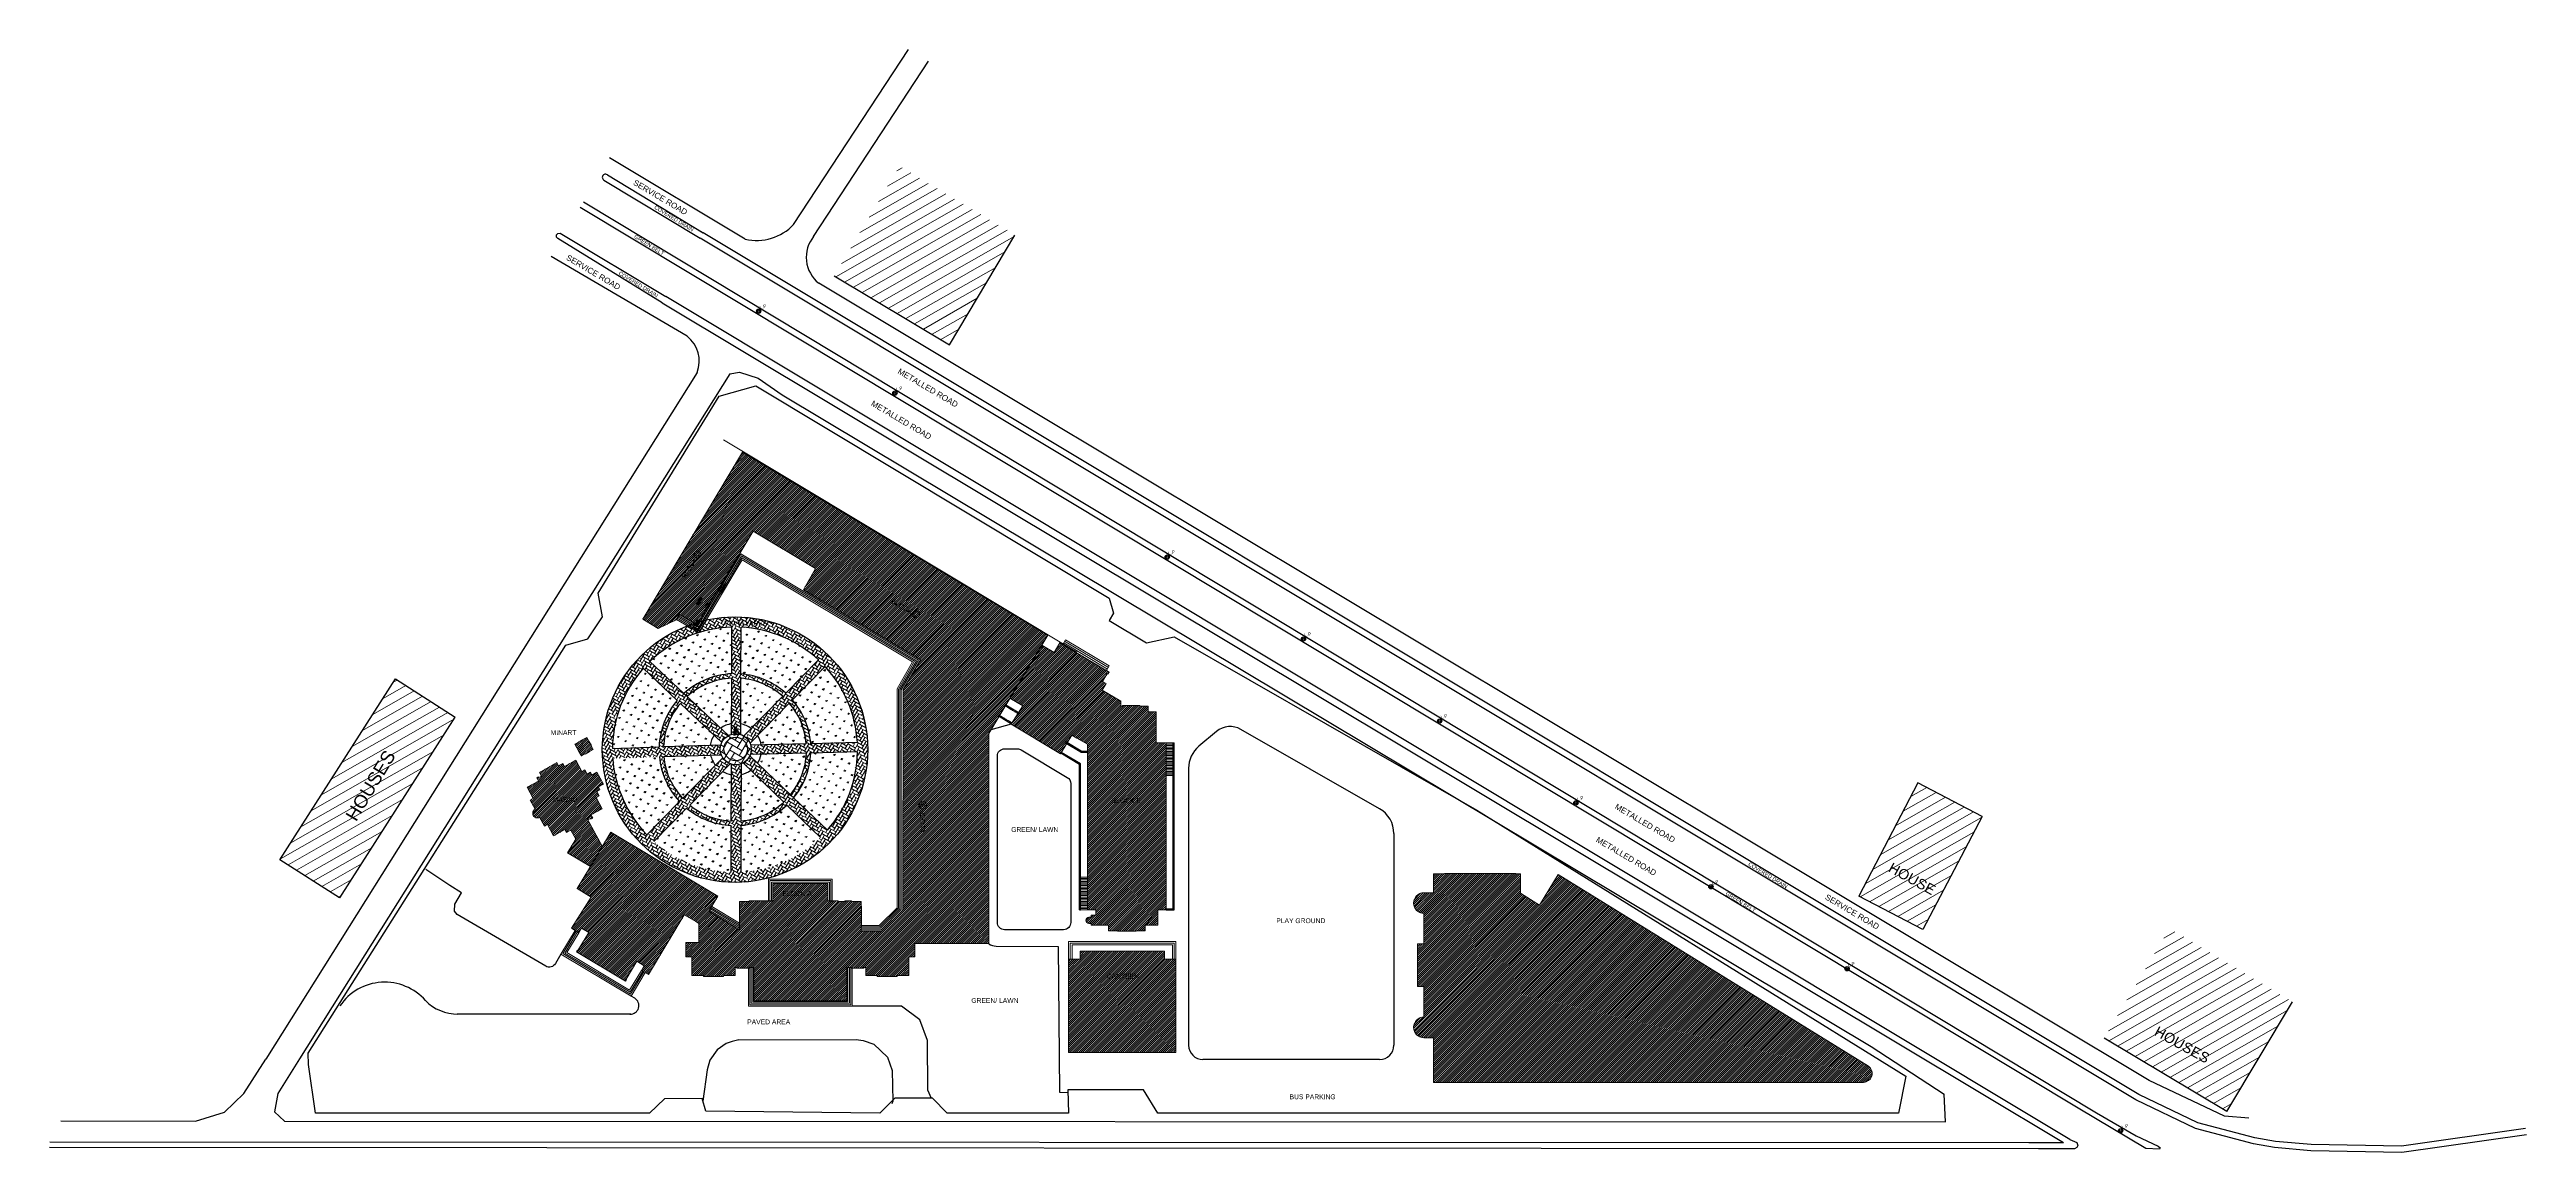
# Model space of a CAD drawing. Header units: inches. Extents: x -110725 to 51121, y 8404 to 44825.
# Drawn here: x -110725 to -89918, y 19975 to 29238 of the extents above; entities that cross this region are included whole.
import ezdxf
from ezdxf.enums import TextEntityAlignment as Align

# ---------------------------------------------------------------- set-up
doc = ezdxf.new("R2010")
doc.units = ezdxf.units.IN
doc.header["$LTSCALE"] = 0.1
doc.header["$MEASUREMENT"] = 0
for name, pattern in [('DASHED', [0.75, 0.5, -0.25]), ('DASHED2', [0.375, 0.25, -0.125]), ('HIDDEN', [0.375, 0.25, -0.125])]:
    doc.linetypes.add(name, pattern=pattern)
doc.layers.get('0').update_dxf_attribs({"color": 1, "lineweight": 0})
for name, color, linetype in [('building', 6, 'Continuous'), ('GF', 1, 'Continuous'), ('GFW', 5, 'Continuous'), ('GREEN BELT', 80, 'Continuous'), ('POLE', 7, 'Continuous'), ('road', 8, 'Continuous'), ('SEAL', 7, 'Continuous'), ('TUFF TIL', 6, 'Continuous')]:
    doc.layers.add(name, color=color, linetype=linetype)
for name, color, linetype, lineweight in [('dim', 252, 'Continuous', 0), ('HATCH', 5, 'Continuous', 5), ('stair', 5, 'Continuous', 0), ('terj block plan', 30, 'Continuous', 0), ('TEXT', 3, 'Continuous', 0), ('WINDOW', 5, 'Continuous', 18)]:
    doc.layers.add(name, color=color, linetype=linetype, lineweight=lineweight)
doc.styles.add('as', font='arial.ttf')
doc.styles.add('MONOTXT', font='@Arial Unicode MS')
doc.styles.add('ROMAND', font='romand.shx')
doc.styles.add('ROMANS', font='arial.ttf', dxfattribs={"width": 0.8, "height": 15})
doc.styles.get("Standard").update_dxf_attribs({"font": 'arial.ttf'})
pattern_1 = [(45, (-42678.862, 12000), (-8.8388348, 8.8388348), [])]
pattern_2 = [(104.691365, (-379106.47, -301062.324), (-61.710514, 36.07319), [13.402595, -87.686105]), (59.691365, (-379106.47, -301062.324), (-61.710514, 36.07319), [13.402595, -58.07791]), (149.691365, (-379106.47, -301062.324), (-36.07319, -61.710514), [13.402595, -58.07791])]
pattern_3 = [(29.691365, (-379106.47, -301062.32), (-36.88154, 64.682871), [])]

# ---------------------------------------------------------------- blocks, each defined once
blk = doc.blocks.new('YT')
at = {"layer": 'GF'}
for points in [[(-42608, 13072), (-42620, 13079), (-42601, 13110), (-42590, 13103)], [(-42694, 12929), (-42705, 12936), (-42687, 12967), (-42675, 12960)]]:
    blk.add_lwpolyline(points, close=True, dxfattribs=at)
at = {"layer": 'GFW', "linetype": 'DASHED2'}
for p, q in [((-42523, 13215), (-42589, 13104)), ((-42705, 12936), (-42828, 13010)), ((-42692, 12941), (-42685, 12953)), ((-42688, 12939), (-42692, 12941)), ((-42681, 12951), (-42685, 12953)), ((-42609, 13071), (-42675, 12960)), ((-42606, 13084), (-42599, 13096)), ((-42602, 13082), (-42606, 13084)), ((-42595, 13093), (-42599, 13096))]:
    blk.add_line(p, q, dxfattribs=at)
for points in [[(-42608, 13070), (-42622, 13079), (-42602, 13112), (-42588, 13104)], [(-42693, 12927), (-42707, 12936), (-42687, 12969), (-42673, 12961)]]:
    blk.add_lwpolyline(points, close=True, dxfattribs=at)
at = {"layer": 'stair'}
for points in [[(-42435, 13267), (-42677, 12864), (-42863, 12975)], [(-42446, 13273), (-42681, 12880), (-42857, 12985)], [(-42456, 13279), (-42685, 12896), (-42851, 12996)], [(-42466, 13286), (-42690, 12913), (-42845, 13006)]]:
    blk.add_lwpolyline(points, dxfattribs=at)
at = {"layer": 'TEXT', "style": 'ROMAND'}
for s, p in [('PROPOSED', (-42690, 13101)), ('VERANDAH', (-42679, 13094))]:
    blk.add_text(s, height=9.6, rotation=59.08, dxfattribs=at).set_placement(p)
blk = doc.blocks.new('cp')
at = {"color": 1, "linetype": 'Continuous', "lineweight": 25}
for p, q in [((439137.3, 3492505.5, -684.4), (439134.8, 3492498.5, -684.4)), ((439137.4, 3492502.6, -684.4), (439136.4, 3492499.9, -684.4)), ((439140.2, 3492498.5, -684.4), (439137.3, 3492505.5, -684.4)), ((439137.4, 3492502.6, -684.4), (439137.3, 3492505.5, -684.4)), ((439138.5, 3492499.9, -684.4), (439137.4, 3492502.6, -684.4)), ((439136.4, 3492499.9, -684.4), (439134.8, 3492498.5, -684.4)), ((439134.8, 3492498.5, -684.4), (439140.2, 3492498.5, -684.4)), ((439136.4, 3492499.9, -684.4), (439138.5, 3492499.9, -684.4)), ((439138.5, 3492499.9, -684.4), (439140.2, 3492498.5, -684.4))]:
    blk.add_line(p, q, dxfattribs=at)
blk = doc.blocks.new('LP')
at = {"layer": 'POLE', "linetype": 'Continuous'}
for radius in [2.24, 1.12]:
    blk.add_circle((39544.6, 18392.9), radius, dxfattribs=at)
at = {"layer": 'SEAL', "color": 7, "linetype": 'Continuous', "lineweight": 25, "style": 'MONOTXT'}
blk.add_text('L.P', height=3.36, dxfattribs=at).set_placement((39550.1, 18394.6), align=Align.CENTER)

msp = doc.modelspace()

# ---------------------------------------------------------------- hatches: boundary and pattern name
at = {"layer": 'HATCH', "linetype": 'Continuous'}
h = msp.add_hatch(dxfattribs=at)
h.set_pattern_fill('ANSI31', color=8, scale=595.670875, angle=344.691365036, style=0)
h.set_pattern_definition(pattern_3)
h.paths.add_polyline_path([(-102614.92695, 27680.29052), (-103585.31317, 28258.5609), (-104134.19222, 27337.49582), (-103163.80599, 26759.22544)])
h.paths.add_polyline_path([(-103698.45684, 27432.56277), (-103217.30889, 27166.75966), (-103153.01604, 27283.14044), (-103634.16399, 27548.94355)], flags=24)
h = msp.add_hatch(dxfattribs=at)
h.set_pattern_fill('AR-HBONE', color=8, scale=5.956709, angle=14.691365036, style=0)
h.set_pattern_definition([(59.691365, (-379106.47, -301062.324), (-8.5457747, 32.594568), [71.480505, -23.826835]), (149.691365, (-379094.446, -301041.753), (-8.5457747, 32.594568), [71.480505, -23.826835])])
h.paths.add_polyline_path([(-103852.24337, 23357.89444, 1), (-106081.52362, 23357.89444, 1)])
h.paths.add_polyline_path([(-104915.17928, 22722.19851, 0.169474286), (-104530.89184, 22892.3905), (-104248.72081, 22620.31151, -0.1827405806), (-104916.3845, 22329.67458)], flags=16)
h.paths.add_polyline_path([(-105000.37663, 22328.98024, -0.1745657889), (-105648.65832, 22586.55191), (-105373.2514, 22866.31762, 0.1614152311), (-104999.1732, 22720.91719)], flags=16)
h.paths.add_polyline_path([(-104999.06041, 22757.65446, -0.1593080549), (-105347.40664, 22892.57141), (-105006.44907, 23238.92522, -0.1610193989), (-105070.30281, 23290.34898), (-105406.92529, 22948.39888, -0.1643168515), (-105565.10046, 23299.07394), (-105082.82339, 23315.19494, -0.0902586749), (-105091.1975, 23361.20651, -0.0738131899), (-105085.56688, 23399.13973), (-105567.45948, 23383.03158, -0.1669955792), (-105425.19349, 23746.83574), (-105077.61495, 23419.19849, -0.1556083797), (-105022.43142, 23476.23645), (-105681.48196, 24098.93104, -0.1874663829), (-104993.62135, 24387.00634), (-104994.36301, 23995.09732, 0.1756562888), (-105396.29446, 23829.47567), (-105369.54307, 23804.19999, -0.1737642741), (-104994.43252, 23958.36462), (-104995.32436, 23487.09915, -0.1519461039), (-104917.78441, 23484.57902), (-104916.89055, 23956.91371, -0.163125457), (-104565.99565, 23805.79211), (-104892.6086, 23472.70031, -0.1552258564), (-104840.68893, 23412.92217), (-104510.75914, 23749.39662, -0.1580812326), (-104367.80989, 23407.23204), (-104834.83687, 23396.37396, -0.0682701153), (-104830.01261, 23361.20651, -0.0860324952), (-104837.63214, 23317.25145), (-104366.51536, 23328.20462, -0.1598945521), (-104500.85527, 22978.23527), (-104842.86378, 23304.71423, -0.1574837658), (-104898.15216, 23246.51552), (-104557.34239, 22917.89504, -0.1673489653), (-104915.06619, 22759.03022), (-104913.59134, 23239.37016, -0.1653384126), (-104997.59179, 23235.96128)], flags=16)
h.paths.add_polyline_path([(-105707.60063, 22642.96483, -0.1759242428), (-105993.74059, 23284.74585), (-105601.84553, 23297.84566, 0.1659198941), (-105432.69016, 22922.22623)], flags=16)
h.paths.add_polyline_path([(-104474.23623, 22952.82492, 0.1621296416), (-104329.74051, 23329.05961), (-103937.61317, 23338.17633, -0.1760823373), (-104190.44932, 22681.92389)], flags=16)
h.paths.add_polyline_path([(-105060.10304, 23363.26331, -1), (-104862.69168, 23363.26331, -1)], flags=0)
h.paths.add_polyline_path([(-105604.23037, 23381.80245), (-105996.286, 23368.69727, -0.1806597763), (-105737.1452, 24040.89013), (-105451.9285, 23772.0369, 0.1688824008)], flags=16)
h.paths.add_polyline_path([(-104331.06637, 23408.08631, 0.1602209712), (-104484.97949, 23775.68764), (-104210.20691, 24055.91074, -0.1735764235), (-103939.13389, 23417.19849)], flags=16)
h.paths.add_polyline_path([(-104540.28052, 23832.01735, 0.1650023426), (-104916.82089, 23993.72175), (-104916.07835, 24386.09921, -0.1767158874), (-104265.90901, 24111.83142)], flags=16)
h.paths.add_polyline_path([(-104862.69168, 23363.26331, 1), (-105060.10304, 23363.26331, 1)], flags=0)
h = msp.add_hatch(dxfattribs=at)
h.set_pattern_fill('GRASS', color=3, scale=71.480505, angle=14.691365036, style=0)
h.set_pattern_definition(pattern_2)
h.paths.add_polyline_path([(-104993.62135, 24387.00634, 0.1874663829), (-105681.48196, 24098.93104), (-105396.29446, 23829.47567, -0.1756562888), (-104994.36301, 23995.09732)])
h = msp.add_hatch(dxfattribs=at)
h.set_pattern_fill('GRASS', color=3, scale=71.480505, angle=14.691365036, style=0)
h.set_pattern_definition(pattern_2)
h.paths.add_polyline_path([(-104540.28052, 23832.01735), (-104265.90901, 24111.83142, 0.1767158874), (-104916.07835, 24386.09921), (-104916.82089, 23993.72175, -0.1650023426)])
h = msp.add_hatch(dxfattribs=at)
h.set_pattern_fill('ANSI31', color=8, scale=595.670875, angle=344.691365036, style=0)
h.set_pattern_definition(pattern_3)
h.paths.add_polyline_path([(-107316.99879, 23631.02822), (-107818.86696, 23951.88976), (-108789.52547, 22433.65667), (-108287.6573, 22112.79513)])
h.paths.add_polyline_path([(-108140.21831, 22709.61814), (-107788.4775, 23295.97953), (-107931.10594, 23381.5381), (-108282.84675, 22795.17672)], flags=24)
h = msp.add_hatch(dxfattribs=at)
h.set_pattern_fill('GRASS', color=3, scale=71.480505, angle=14.691365036, style=0)
h.set_pattern_definition(pattern_2)
h.paths.add_polyline_path([(-105996.286, 23368.69727), (-105604.23037, 23381.80245, -0.1688824008), (-105451.9285, 23772.0369), (-105737.1452, 24040.89013, 0.1806597763)])
h = msp.add_hatch(dxfattribs=at)
h.set_pattern_fill('GRASS', color=3, scale=71.480505, angle=14.691365036, style=0)
h.set_pattern_definition(pattern_2)
h.paths.add_polyline_path([(-104994.43252, 23958.36462, 0.1737642741), (-105369.54307, 23804.19999), (-105087.42237, 23537.64223, -0.116401711), (-104995.15664, 23575.72546)])
h = msp.add_hatch(dxfattribs=at)
h.set_pattern_fill('GRASS', color=3, scale=71.480505, angle=14.691365036, style=0)
h.set_pattern_definition(pattern_2)
h.paths.add_polyline_path([(-104916.89055, 23956.91371), (-104917.61482, 23574.19485, -0.1104911145), (-104830.95821, 23535.57362), (-104565.99565, 23805.79211, 0.163125457)])
h = msp.add_hatch(dxfattribs=at)
h.set_pattern_fill('GRASS', color=3, scale=71.480505, angle=14.691365036, style=0)
h.set_pattern_definition(pattern_2)
h.paths.add_polyline_path([(-103939.13389, 23417.19849, 0.1735764235), (-104210.20691, 24055.91074), (-104484.97949, 23775.68764, -0.1602209712), (-104331.06637, 23408.08631)])
h = msp.add_hatch(dxfattribs=at)
h.set_pattern_fill('GRASS', color=3, scale=71.480505, angle=14.691365036, style=0)
h.set_pattern_definition(pattern_2)
h.paths.add_polyline_path([(-105425.19349, 23746.83574, 0.1669955792), (-105567.45948, 23383.03158), (-105175.06081, 23396.14823, -0.1049543369), (-105142.37869, 23480.2466)])
h = msp.add_hatch(dxfattribs=at)
h.set_pattern_fill('GRASS', color=3, scale=71.480505, angle=14.691365036, style=0)
h.set_pattern_definition(pattern_2)
h.paths.add_polyline_path([(-104510.75914, 23749.39662), (-104777.18194, 23477.68892, -0.098729939), (-104746.53303, 23398.42696), (-104367.80989, 23407.23204, 0.1580812326)])
h = msp.add_hatch(dxfattribs=at)
h.set_pattern_fill('GRASS', color=3, scale=71.480505, angle=14.691365036, style=0)
h.set_pattern_definition(pattern_2)
h.paths.add_polyline_path([(-105565.10046, 23299.07394, 0.1643168515), (-105406.92529, 22948.39888), (-105132.00878, 23227.66641, -0.1090254158), (-105172.2911, 23312.20431)])
h = msp.add_hatch(dxfattribs=at)
h.set_pattern_fill('AR-HBONE', color=8, scale=11.913418, angle=14.691365036, style=0)
h.set_pattern_definition([(59.691365, (-379106.47, -301062.324), (-17.0915494, 65.189136), [142.96101, -47.65367]), (149.691365, (-379082.42, -301021.183), (-17.0915494, 65.189136), [142.96101, -47.65367])])
h.paths.add_polyline_path([(-104830.01261, 23361.20651, 1), (-105091.1975, 23361.20651, 1)])
h = msp.add_hatch(dxfattribs=at)
h.set_pattern_fill('GRASS', color=3, scale=71.480505, angle=14.691365036, style=0)
h.set_pattern_definition(pattern_2)
h.paths.add_polyline_path([(-104366.51536, 23328.20462), (-104747.39112, 23319.3495, -0.0955719675), (-104778.25987, 23243.04379), (-104500.85527, 22978.23527, 0.1598945521)])
h = msp.add_hatch(dxfattribs=at)
h.set_pattern_fill('GRASS', color=3, scale=71.480505, angle=14.691365036, style=0)
h.set_pattern_definition(pattern_2)
h.paths.add_polyline_path([(-103937.61317, 23338.17633), (-104329.74051, 23329.05961, -0.1621296416), (-104474.23623, 22952.82492), (-104190.44932, 22681.92389, 0.1760823373)])
h = msp.add_hatch(dxfattribs=at)
h.set_pattern_fill('GRASS', color=3, scale=71.480505, angle=14.691365036, style=0)
h.set_pattern_definition(pattern_2)
h.paths.add_polyline_path([(-105993.74059, 23284.74585, 0.1759242428), (-105707.60063, 22642.96483), (-105432.69016, 22922.22623, -0.1659198941), (-105601.84553, 23297.84566)])
h = msp.add_hatch(dxfattribs=at)
h.set_pattern_fill('GRASS', color=3, scale=71.480505, angle=14.691365036, style=0)
h.set_pattern_definition(pattern_2)
h.paths.add_polyline_path([(-104997.86451, 23147.14126, -0.0898072428), (-105070.56127, 23173.79833), (-105347.40664, 22892.57141, 0.1593080549), (-104999.06041, 22757.65446)])
h = msp.add_hatch(dxfattribs=at)
h.set_pattern_fill('GRASS', color=3, scale=71.480505, angle=14.691365036, style=0)
h.set_pattern_definition(pattern_2)
h.paths.add_polyline_path([(-104833.97657, 23184.63522, -0.1016877303), (-104913.86879, 23149.00868), (-104915.06619, 22759.03022, 0.1673489653), (-104557.34239, 22917.89504)])
h = msp.add_hatch(dxfattribs=at)
h.set_pattern_fill('GRASS', color=3, scale=71.480505, angle=14.691365036, style=0)
h.set_pattern_definition(pattern_2)
h.paths.add_polyline_path([(-104248.72081, 22620.31151), (-104530.89184, 22892.3905, -0.169474286), (-104915.17928, 22722.19851), (-104916.3845, 22329.67458, 0.1827405806)])
h = msp.add_hatch(dxfattribs=at)
h.set_pattern_fill('ANSI31', color=8, scale=595.670875, angle=344.691365036, style=0)
h.set_pattern_definition(pattern_3)
h.paths.add_polyline_path([(-94491.26017, 22797.16439), (-95029.57954, 23078.32505), (-95527.03214, 22128.49798), (-94988.71277, 21847.33732)])
h.paths.add_polyline_path([(-95316.47907, 22328.89751), (-94908.53239, 22103.53336), (-94845.11425, 22218.33075), (-95253.06094, 22443.69491)], flags=24)
h = msp.add_hatch(dxfattribs=at)
h.set_pattern_fill('GRASS', color=3, scale=71.480505, angle=14.691365036, style=0)
h.set_pattern_definition(pattern_2)
h.paths.add_polyline_path([(-104999.1732, 22720.91719, -0.1614152311), (-105373.2514, 22866.31762), (-105648.65832, 22586.55191, 0.1745657889), (-105000.37663, 22328.98024)])
h = msp.add_hatch(dxfattribs=at)
h.set_pattern_fill('ANSI31', color=8, scale=595.670875, angle=344.691365036, style=0)
h.set_pattern_definition(pattern_3)
h.paths.add_polyline_path([(-92915.86111, 21855.68589), (-93465.88744, 20935.30547), (-92434.23739, 20318.78357), (-91884.21106, 21239.16399)])
h.paths.add_polyline_path([(-93083.05523, 20954.05953), (-92601.90728, 20688.25642), (-92537.61443, 20804.63719), (-93018.76238, 21070.44031)], flags=24)
at = {"layer": 'terj block plan', "linetype": 'Continuous'}
h = msp.add_hatch(dxfattribs=at)
h.set_pattern_fill('ANSI31', color=250, scale=100)
h.set_pattern_definition(pattern_1)
h.paths.add_polyline_path([(-106181.93359, 22375.85422), (-106293.03652, 22190.30912), (-106174.18858, 22119.13066), (-106341.50553, 21857.27501), (-106279.72572, 21820.27486), (-106256.60449, 21858.87796), (-106196.07669, 21822.63024), (-106286.35934, 21671.88371), (-106290.21992, 21674.19583), (-106299.4684, 21658.75349), (-105887.78451, 21412.19449), (-105878.53603, 21427.63683), (-105882.09846, 21429.77038), (-105881.62591, 21431.23581), (-105792.11392, 21580.69556), (-105729.00183, 21542.8975), (-105752.12302, 21504.29165), (-105692.92739, 21468.83918), (-105393.04065, 21969.59631), (-105297.29521, 21913.74776), (-105271.58019, 21898.29662), (-105271.58019, 21737.45053), (-105380.89269, 21737.45053), (-105380.89269, 21617.45053), (-105329.89269, 21617.45053), (-105329.89269, 21460.89746), (-105232.39269, 21460.89746), (-105232.39269, 21451.89746), (-105064.39269, 21451.89746), (-105064.39269, 21460.89746), (-104966.89269, 21460.89746), (-104966.89269, 21527.45053), (-104950.39269, 21527.45053), (-104950.39269, 21522.95053), (-104845.39269, 21522.95053), (-104845.39269, 21527.45053), (-104808.89269, 21527.45053), (-104808.89269, 21248.45053), (-104026.89269, 21248.45053), (-104026.89269, 21527.45053), (-103990.39269, 21527.45053), (-103990.39269, 21522.95053), (-103885.39269, 21522.95053), (-103885.39269, 21527.45053), (-103868.89269, 21527.45053), (-103868.89269, 21460.89746), (-103771.39269, 21460.89746), (-103771.39269, 21451.89746), (-103603.39269, 21451.89746), (-103603.39269, 21460.89746), (-103505.89269, 21460.89746), (-103505.89269, 21617.45053), (-103454.89269, 21617.45053), (-103454.89269, 21728.45053), (-102834.7655, 21728.45053), (-102834.7655, 23494.36418), (-102340.29938, 24319.92255), (-104903.74755, 25857.0419), (-105742.37073, 24454.00058), (-105612.01058, 24375.9217), (-105460.90949, 24447.24725), (-105433.51552, 24492.83848), (-105288.5427, 24406.00529), (-104815.05001, 25193.62044), (-104289.64164, 24878.92841), (-104392.14676, 24700.8616), (-103409.87137, 24112.52871), (-103553.68824, 23863.43058), (-103557.7655, 22010.34223), (-103734.6572, 21833.45053), (-103907.89269, 21833.45053), (-103907.89269, 21866.45053), (-103903.39269, 21866.45053), (-103903.39269, 22041.95053), (-103907.89269, 22041.95053), (-103907.89269, 22082.45053), (-103987.39269, 22082.45053), (-103987.39269, 22086.95053), (-104044.39269, 22086.95053), (-104044.39269, 22082.45053), (-104101.39269, 22082.45053), (-104101.39269, 22086.95053), (-104186.14269, 22086.95053), (-104186.14269, 22234.17364), (-104649.64269, 22234.17364), (-104649.64269, 22086.95053), (-104848.39269, 22086.95053), (-104848.39269, 22082.45053), (-104927.89269, 22082.45053), (-104927.89269, 21844.76308), (-105185.59938, 22000.86433), (-105110.06506, 22126.97305), (-106009.98596, 22665.99133)])
h = msp.add_hatch(dxfattribs=at)
h.set_pattern_fill('ANSI31', color=250, scale=100)
h.set_pattern_definition(pattern_1)
edge = h.paths.add_edge_path()
edge.add_line((-101975.36569, 21882.4645), (-101828.36569, 21882.4645))
edge.add_line((-101828.36569, 21882.4645), (-101828.36569, 21837.41693))
edge.add_line((-101828.36569, 21837.41693), (-101753.36569, 21837.41693))
edge.add_line((-101753.36569, 21837.41693), (-101753.36569, 21832.91693))
edge.add_line((-101753.36569, 21832.91693), (-101597.36569, 21832.91693))
edge.add_line((-101597.36569, 21832.91693), (-101597.36569, 21837.41693))
edge.add_line((-101597.36569, 21837.41693), (-101522.36569, 21837.41693))
edge.add_line((-101522.36569, 21837.41693), (-101522.36569, 21882.4645))
edge.add_line((-101522.36569, 21882.4645), (-101414.36569, 21882.4645))
edge.add_line((-101414.36569, 21882.4645), (-101414.36569, 22011.4645))
edge.add_line((-101414.36569, 22011.4645), (-101345.36569, 22011.4645))
edge.add_line((-101345.36569, 22011.4645), (-101345.36569, 23415.4645))
edge.add_line((-101345.36569, 23415.4645), (-101429.36569, 23415.4645))
edge.add_line((-101429.36569, 23415.4645), (-101429.36569, 23676.46752))
edge.add_line((-101429.36569, 23676.46752), (-101495.36569, 23676.46752))
edge.add_line((-101495.36569, 23676.46752), (-101495.36569, 23722.9645))
edge.add_line((-101495.36569, 23722.9645), (-101567.36569, 23722.9645))
edge.add_line((-101567.36569, 23722.9645), (-101567.36604, 23727.48036))
edge.add_line((-101567.36604, 23727.48036), (-101711.36569, 23727.48036))
edge.add_line((-101711.36569, 23727.48036), (-101711.36569, 23722.9645))
edge.add_line((-101711.36569, 23722.9645), (-101724.86872, 23722.9645))
edge.add_line((-101724.86872, 23722.9645), (-101724.87174, 23764.06481))
edge.add_line((-101724.87174, 23764.06481), (-101882.38869, 23858.42172))
edge.add_line((-101882.38869, 23858.42172), (-101849.94954, 23912.57821))
edge.add_line((-101849.94954, 23912.57821), (-101879.55989, 23930.31324))
edge.add_line((-101879.55989, 23930.31324), (-101839.47911, 23997.23353))
edge.add_line((-101839.47911, 23997.23353), (-101831.75812, 23992.60917))
edge.add_line((-101831.75812, 23992.60917), (-101822.50931, 24008.05131))
edge.add_line((-101822.50931, 24008.05131), (-102236.84856, 24256.21282))
edge.add_line((-102236.84856, 24256.21282), (-102286.17656, 24173.85502))
edge.add_line((-102286.17656, 24173.85502), (-102390.39797, 24236.27817))
edge.add_line((-102390.39797, 24236.27817), (-102657.07828, 23791.02994))
edge.add_line((-102657.07828, 23791.02994), (-102548.97177, 23726.29677))
edge.add_line((-102548.97177, 23726.29677), (-102646.88452, 23571.62046))
edge.add_line((-102646.88452, 23571.62046), (-102232.55069, 23323.44989))
edge.add_line((-102232.55069, 23323.44989), (-102138.47915, 23480.42359))
edge.add_line((-102138.47915, 23480.42359), (-102095.18245, 23454.49043))
edge.add_line((-102095.18245, 23454.49043), (-102005.36569, 23403.4645))
edge.add_line((-102005.36569, 23403.4645), (-102005.36569, 22011.4645))
edge.add_line((-102005.36569, 22011.4645), (-101936.36569, 22011.4645))
edge.add_line((-101936.36569, 22011.4645), (-101936.36569, 21966.4645))
edge.add_line((-101936.36569, 21966.4645), (-101975.36569, 21966.4645))
edge.add_line((-101975.36569, 21966.4645), (-101975.36569, 21950.4645))
edge.add_line((-101975.36569, 21950.4645), (-101993.36569, 21950.4645))
edge.add_arc((-101993.36569, 21924.4645), 26, 90, 270)
edge.add_line((-101993.36569, 21898.4645), (-101975.36569, 21898.4645))
edge.add_line((-101975.36569, 21898.4645), (-101975.36569, 21882.4645))
h = msp.add_hatch(dxfattribs=at)
h.set_pattern_fill('ANSI31', color=250, scale=100)
h.set_pattern_definition(pattern_1)
edge = h.paths.add_edge_path()
edge.add_line((-106072.56161, 23068.03715), (-106126.70912, 23167.36452))
edge.add_line((-106126.70912, 23167.36452), (-106168.53678, 23144.07298))
edge.add_line((-106168.53678, 23144.07298), (-106181.36119, 23167.59789))
edge.add_line((-106181.36119, 23167.59789), (-106207.50348, 23153.04068))
edge.add_line((-106207.50348, 23153.04068), (-106227.45248, 23189.63483))
edge.add_line((-106227.45248, 23189.63483), (-106253.59477, 23175.07762))
edge.add_line((-106253.59477, 23175.07762), (-106304.8922, 23269.17685))
edge.add_line((-106304.8922, 23269.17685), (-106399.00444, 23216.77091))
edge.add_line((-106399.00444, 23216.77091), (-106413.25373, 23242.90958))
edge.add_line((-106413.25373, 23242.90958), (-106428.9391, 23234.17526))
edge.add_line((-106428.9391, 23234.17526), (-106449.56918, 23222.00897))
edge.add_line((-106449.56918, 23222.00897), (-106464.10222, 23248.66817))
edge.add_line((-106464.10222, 23248.66817), (-106610.49904, 23167.14781))
edge.add_line((-106610.49904, 23167.14781), (-106593.39988, 23135.78138))
edge.add_line((-106593.39988, 23135.78138), (-106614.31372, 23124.13561))
edge.add_line((-106614.31372, 23124.13561), (-106617.16358, 23129.36337))
edge.add_line((-106617.16358, 23129.36337), (-106632.84896, 23120.62905))
edge.add_line((-106632.84896, 23120.62905), (-106618.59967, 23094.49037))
edge.add_line((-106618.59967, 23094.49037), (-106712.71191, 23042.08443))
edge.add_line((-106712.71191, 23042.08443), (-106661.41448, 22947.9852))
edge.add_line((-106661.41448, 22947.9852), (-106687.55676, 22933.42799))
edge.add_line((-106687.55676, 22933.42799), (-106646.23383, 22857.62583))
edge.add_arc((-106627.88255, 22823.55136), 38.70193, 118.305305262, 298.887999896)
edge.add_line((-106609.18568, 22789.66527), (-106567.86275, 22713.86312))
edge.add_line((-106567.86275, 22713.86312), (-106541.72046, 22728.42032))
edge.add_line((-106541.72046, 22728.42032), (-106490.42303, 22634.32109))
edge.add_line((-106490.42303, 22634.32109), (-106396.31079, 22686.72704))
edge.add_line((-106396.31079, 22686.72704), (-106382.0615, 22660.58836))
edge.add_line((-106382.0615, 22660.58836), (-106346.17221, 22682.27071))
edge.add_line((-106346.17221, 22682.27071), (-106305.3379, 22607.35469))
edge.add_line((-106305.3379, 22607.35469), (-106374.8234, 22491.76064))
edge.add_line((-106374.8234, 22491.76064), (-106181.93359, 22375.85422))
edge.add_line((-106181.93359, 22375.85422), (-106081.45286, 22546.74202))
edge.add_line((-106081.45286, 22546.74202), (-106201.91535, 22767.71656))
edge.add_line((-106201.91535, 22767.71656), (-106181.00151, 22779.36233))
edge.add_line((-106181.00151, 22779.36233), (-106178.15165, 22774.13457))
edge.add_line((-106178.15165, 22774.13457), (-106162.46627, 22782.8689))
edge.add_line((-106162.46627, 22782.8689), (-106176.71556, 22809.00757))
edge.add_line((-106176.71556, 22809.00757), (-106082.60332, 22861.41352))
edge.add_line((-106082.60332, 22861.41352), (-106133.90075, 22955.51275))
edge.add_line((-106133.90075, 22955.51275), (-106107.75846, 22970.06995))
edge.add_line((-106107.75846, 22970.06995), (-106127.70747, 23006.6641))
edge.add_line((-106127.70747, 23006.6641), (-106101.56518, 23021.2213))
edge.add_line((-106101.56518, 23021.2213), (-106114.38927, 23044.74562))
edge.add_line((-106114.38927, 23044.74562), (-106072.56161, 23068.03715))
h.paths.add_polyline_path([(-106311.85604, 23404.19432), (-106280.48517, 23421.66304), (-106281.43513, 23423.40562), (-106244.83577, 23443.78579), (-106243.88582, 23442.04321), (-106212.51495, 23459.51193), (-106195.41573, 23428.14539), (-106193.67291, 23429.11588), (-106173.72382, 23392.52158), (-106175.46665, 23391.5511), (-106158.36744, 23360.18456), (-106189.73831, 23342.71585), (-106188.78835, 23340.97326), (-106192.70971, 23338.78967), (-106225.3877, 23320.59309), (-106226.33766, 23322.33568), (-106257.70853, 23304.86696), (-106274.80775, 23336.23349), (-106276.55057, 23335.26301), (-106296.49965, 23371.8573), (-106294.75683, 23372.82779)])
h = msp.add_hatch(dxfattribs=at)
h.set_pattern_fill('ANSI31', color=250, scale=100)
h.set_pattern_definition(pattern_1)
edge = h.paths.add_edge_path()
edge.add_line((-99098.68927, 20563.53135), (-95529.06679, 20563.53135))
edge.add_line((-95529.06679, 20563.53135), (-95488.29948, 20563.53135))
edge.add_arc((-95488.29948, 20637.51499), 73.98364, 270, 414.938873364)
edge.add_line((-95445.79958, 20698.07354), (-98050.84149, 22309.44548))
edge.add_line((-98050.84149, 22309.44548), (-98209.12402, 22052.13108))
edge.add_line((-98209.12402, 22052.13108), (-98369.68927, 22151.43396))
edge.add_line((-98369.68927, 22151.43396), (-98369.68927, 22313.7792))
edge.add_line((-98369.68927, 22313.7792), (-98408.68927, 22313.7792))
edge.add_line((-98408.68927, 22313.7792), (-98408.68927, 22318.2792))
edge.add_line((-98408.68927, 22318.2792), (-99007.93927, 22318.2792))
edge.add_line((-99007.93927, 22318.2792), (-99007.93927, 22313.7792))
edge.add_line((-99007.93927, 22313.7792), (-99098.68927, 22313.7792))
edge.add_line((-99098.68927, 22313.7792), (-99098.68927, 22156.2792))
edge.add_line((-99098.68927, 22156.2792), (-99179.68262, 22156.2792))
edge.add_arc((-99179.68262, 22069.2792), 87, 90, 269.995620486)
edge.add_line((-99179.68927, 21982.2792), (-99179.68927, 21725.7792))
edge.add_line((-99179.68927, 21725.7792), (-99233.68927, 21725.7792))
edge.add_line((-99233.68927, 21725.7792), (-99233.68927, 21368.7792))
edge.add_line((-99233.68927, 21368.7792), (-99179.68927, 21368.7792))
edge.add_line((-99179.68927, 21368.7792), (-99179.69592, 21112.2792))
edge.add_arc((-99179.68262, 21025.2792), 87, 90.008759028, 270)
edge.add_line((-99179.68262, 20938.2792), (-99098.68927, 20938.2792))
edge.add_line((-99098.68927, 20938.2792), (-99098.68927, 20755.2792))
edge.add_line((-99098.68927, 20755.2792), (-99098.68927, 20563.53135))
h = msp.add_hatch(dxfattribs=at)
h.set_pattern_fill('ANSI31', color=250, scale=100)
h.set_pattern_definition(pattern_1)
h.paths.add_polyline_path([(-102165.7655, 21597.56505), (-102068.2655, 21597.56505), (-102068.2655, 21665.06505), (-101360.2655, 21665.06505), (-101360.2655, 21597.56505), (-101262.7655, 21597.56505), (-101262.7655, 20814.56505), (-102165.7655, 20814.56505)])

# ---------------------------------------------------------------- linework, layer by layer
at = {"layer": 'building', "linetype": 'Continuous'}
for points, elevation in [([(-103163.80599, 26759.22544), (-102614.92695, 27680.29052)], -46.10493), ([(-104134.19222, 27337.49582), (-103163.80599, 26759.22544)], -46.10493), ([(-101534.82045, 20500.23911), (-102170.61864, 20500.82781), (-102164.70794, 20304.78943), (-103185.09307, 20304.78943), (-103308.64624, 20430.91845), (-103625.48502, 20430.24295), (-103625.48502, 20430.24295), (-103751.20262, 20304.78943), (-105212.1591, 20320.29695), (-105242.02804, 20428.11378), (-105557.97725, 20425.45463), (-105557.97725, 20425.45463), (-105684.34708, 20304.75515), (-108490.37838, 20304.78943), (-108549.56241, 20712.97723), (-108553.92012, 20808.51593), (-106389.11709, 24236.25584), (-106201.85488, 24287.52208), (-106080.77531, 24472.18844), (-106117.53034, 24671.64802), (-105099.67191, 26327.892), (-104791.39234, 26412.28881), (-101823.25907, 24630.21928), (-101787.06342, 24504.84813), (-101823.36362, 24442.24849), (-101508.86598, 24255.96789), (-101278.57391, 24304.89283), (-98734.21006, 22848.40715), (-95132.28553, 20616.60423), (-95192.88769, 20304.78943), (-101415.546, 20304.78943), (-101534.82045, 20500.23911)], 1.07221), ([(-107818.86696, 23951.88976), (-107316.99879, 23631.02822)], 1.19134), ([(-108287.28734, 22113.37379), (-107316.99879, 23631.02822)], 1.19134), ([(-95029.57954, 23078.32505), (-95527.03182, 22128.49858)], 10.36467), ([(-94491.26017, 22797.16439), (-95029.57954, 23078.32505)], 10.36467), ([(-94491.26017, 22797.16439), (-94988.71245, 21847.33793)], 10.36467), ([(-108287.91835, 22112.96203), (-108789.52547, 22433.65667)], 0.95307), ([(-94987.64096, 21846.77752), (-95525.96033, 22127.93818)], 10.36467), ([(-92434.23739, 20318.78357), (-91884.21106, 21239.16399)], 33.71497), ([(-92434.23739, 20318.78357), (-93465.88744, 20935.30547)], 33.71497)]:
    msp.add_lwpolyline(points, dxfattribs=dict(at, elevation=elevation))
at = {"layer": 'GFW', "linetype": 'DASHED'}
for p, q in [((-102696.06517, 23725.93559), (-102584.12415, 23658.88712)), ((-102744.16771, 23645.62584), (-102639.94767, 23583.20191))]:
    msp.add_line(p, q, dxfattribs=at)
at = {"layer": 'GFW', "color": 2}
for p, q in [((-102691.44051, 23733.6565), (-102579.49958, 23666.60809)), ((-102646.88452, 23571.62046), (-102817.03831, 23523.96142)), ((-102748.79219, 23637.90482), (-102644.57224, 23575.48094)), ((-102074.36569, 23233.94999), (-102230.23877, 23327.30978)), ((-102065.36569, 23239.05031), (-102225.6142, 23335.03075)), ((-102058.28533, 23344.9645), (-102192.49772, 23425.35068)), ((-102060.77443, 23335.9645), (-102189.40128, 23413.00523)), ((-102060.77443, 23335.9645), (-102005.36569, 23335.9645)), ((-102058.28533, 23344.9645), (-102005.36569, 23344.9645)), ((-101285.36569, 22020.4645), (-101285.36569, 23415.4645)), ((-101285.36569, 23415.4645), (-101276.36569, 23415.4645)), ((-101276.36569, 22011.4645), (-101276.36569, 23415.4645)), ((-102074.36569, 22011.4645), (-102074.36569, 23233.94999)), ((-102065.36569, 22011.4645), (-102065.36569, 23239.05031)), ((-102074.36569, 22011.4645), (-102065.36569, 22011.4645)), ((-101345.36569, 22020.4645), (-101285.36569, 22020.4645)), ((-101345.36569, 22011.4645), (-101276.36569, 22011.4645))]:
    msp.add_line(p, q, dxfattribs=at)
at = {"layer": 'GREEN BELT', "linetype": 'Continuous'}
for p, q in [((-99552.85238, 22861.54687), (-100717.14344, 23528.02909)), ((-100922.07154, 23509.86648), (-101070.37166, 23385.78885)), ((-101156.36569, 23201.71777), (-101156.36569, 20875.2792)), ((-99432.08389, 22653.25898), (-99432.08389, 20875.2792)), ((-105809.77769, 21269.77603), (-105839.8325, 21287.77597, 27.16259)), ((-105841.44461, 21136.61756), (-107301.01917, 21136.61756)), ((-99552.08389, 20755.2792), (-101036.36569, 20755.2792))]:
    msp.add_line(p, q, dxfattribs=at)
for points, elevation in [([(-93195.97838, 20114.87979), (-93012.02361, 20026.27814), (-92995.53473, 20014.59036), (-92999.13466, 20003.42417), (-93114.3777, 20008.92592), (-93683.60861, 20348.01523), (-106267.44161, 27910.4647)], 6.55238), ([(-106238.2142, 27959.75644), (-93529.43276, 20306.28942), (-93195.97838, 20114.87979)], 6.55238), ([(-102774.00957, 21706.15923), (-102253.50927, 21704.19336), (-102240.87733, 20480.70056), (-102167.37953, 20479.40266)], 3.81229), ([(-103315.57976, 20428.73676), (-103347.14165, 20498.68089), (-103350.61204, 20915.90191), (-103413.615, 21088.55853), (-103568.34179, 21203.45053), (-103981.89269, 21203.45053), (-103981.89269, 21203.45053)], 8.10112), ([(-104935.55705, 20920.08666), (-104990.543, 20907.14815), (-105041.24476, 20891.02226), (-105116.08597, 20835.43714), (-105177.29276, 20749.92701), (-105201.8655, 20667.49422), (-105237.74973, 20406.75445)], 5.2419), ([(-104935.55705, 20920.08666), (-103949.9371, 20922.57232), (-103889.46346, 20915.51964), (-103800.62725, 20884.374), (-103686.32266, 20773.93953), (-103646.11881, 20661.93534), (-103639.80371, 20405.32287), (-103648.61939, 20382.66278)], 5.2419)]:
    msp.add_lwpolyline(points, dxfattribs=dict(at, elevation=elevation))
at = {"layer": 'GREEN BELT', "linetype": 'Continuous', "elevation": 27.16259}
msp.add_lwpolyline([(-102175.53525, 23124.94238, -0.2636513242), (-102146.36569, 23073.46924), (-102146.36569, 21905.40873, -0.4142135624), (-102206.36569, 21845.40873), (-102702.7655, 21845.40873, -0.4142135624), (-102762.7655, 21905.40873), (-102762.7655, 23304.85978, -0.4142135624), (-102702.7655, 23364.85978), (-102592.68503, 23364.85978, -0.1357385129), (-102561.85458, 23356.33292), (-102175.53525, 23124.94238)], format="xyb", dxfattribs=at)
at = {"layer": 'GREEN BELT', "linetype": 'Continuous'}
msp.add_lwpolyline([(-106429.20455, 21640.75306), (-106475.33955, 21561.28684, -0.4142135624), (-106557.35366, 21539.52249), (-107302.24718, 21971.97879), (-107323.62509, 22001.84415), (-107321.55791, 22061.13383), (-107263.17999, 22156.49411), (-107361.21323, 22216.14179), (-107562.71336, 22351.43454)], format="xyb", dxfattribs=at)
for centre, radius, start, end in [((-100806.56707, 23371.81317), 180, 60.211620853, 129.918067935), ((-100916.36569, 23201.71777), 240, 129.918067935, 180), ((-99672.08389, 22653.25898), 240, 0, 60.211620853), ((-102759.94735, 21841.07343, 27.16259), 135.64508, 237.281319798, 264.049498205), ((-107909.15075, 20947.88705, -55.63566), 456.85539, 41.419890996, 145.634220669), ((-107296.01502, 21515.77768, -48.72588), 379.16376, 224.476360585, 270.251004826), ((-105845.33099, 21207.88645), 71.37478, 266.878682126, 60.124205141), ((-101036.36569, 20875.2792), 120, 180, 270), ((-99552.08389, 20875.2792), 120, 270, 0)]:
    msp.add_arc(centre, radius, start, end, dxfattribs=at)
at = {"layer": 'road', "linetype": 'Continuous'}
for points, elevation in [([(-104474.48422, 27767.87261), (-103508.79376, 29238.13583)], 0.11913), ([(-104306.36449, 27669.1401), (-103340.67403, 29139.40331)], 2.14442), ([(-104880.14616, 27644.15903), (-106020.27609, 28327.3069)], 0.23827), ([(-106067.9001, 28141.5552), (-105260.30137, 27653.15887)], -3.69316), ([(-106038.86929, 28185.37589), (-105234.00091, 27698.09241), (-105255.22984, 27710.94483)], -3.33576), ([(-105578.38563, 27109.72141), (-106455.06501, 27649.99651), (-106465.13152, 27662.63117), (-106466.43609, 27681.62338), (-106454.18916, 27694.35828), (-106435.37553, 27697.03344), (-105547.3429, 27162.757)], 1.42961), ([(-89925.2213, 20175.56966), (-90967.19178, 20026.77406), (-91725.59279, 20041.24794), (-92026.57542, 20066.52914), (-92198.40049, 20097.59272), (-92678.77809, 20224.61767), (-93175.26972, 20461.95732), (-105234.00091, 27698.09241)], 5.71844), ([(-105368.18321, 26830.33036), (-105368.18321, 26830.33036), (-106511.20388, 27499.36206)], 3.21662), ([(-89917.86145, 20124.03087), (-90963.98786, 19974.6418), (-91728.2711, 19989.22794), (-92033.40057, 20014.85745), (-92209.7039, 20046.73064), (-92696.81736, 20175.53674), (-93199.94559, 20416.0489), (-105260.30137, 27653.15887)], 5.71844), ([(-104832.11587, 27635.20798), (-104832.11587, 27635.20798)], 0.11913), ([(-92249.10812, 20261.40322), (-92454.2824, 20280.53774), (-93087.51199, 20578.19871), (-104263.4649, 27274.65336)], 0.23827), ([(-105578.38563, 27109.72141), (-93806.46279, 20058.33929)], 1.42961), ([(-93752.97041, 20083.63124), (-93978.60744, 20218.94372), (-105547.3429, 27162.757)], 4.40796), ([(-105284.22228, 26526.16317), (-108908.66949, 20758.75346)], 3.21662), ([(-105010.6424, 26513.70008), (-108624.83327, 20762.23016)], 3.21662), ([(-105010.6424, 26513.70008), (-104928.34341, 26528.62687), (-104773.30337, 26477.02846), (-104571.2468, 26336.76517), (-95421.51878, 20864.22481), (-94809.79489, 20463.11896)], 3.21662), ([(-110631.36273, 20239.84504), (-109499.02336, 20236.09082), (-109255.1588, 20313.57589), (-109092.99217, 20470.14029), (-108908.66949, 20758.75346)], -10.96034), ([(-108624.83327, 20762.23016), (-108624.83327, 20762.23016), (-108808.07948, 20470.45072), (-108834.5544, 20316.82491), (-108751.00142, 20237.24667)], -5.12277), ([(-108751.00142, 20237.24667), (-94796.87667, 20231.50136), (-94809.79489, 20463.11896)], -5.95671), ([(-93713.84551, 20005.33655), (-94016.27591, 20005.60601), (-110725.11821, 20016.35916)], 4.05056), ([(-110723.3034, 20064.86769), (-94097.26441, 20058.02228), (-93806.46279, 20058.33929)], -8.69679), ([(-93752.97041, 20083.63124), (-93694.80524, 20058.60764), (-93686.00448, 20034.43549), (-93695.6023, 20017.17641), (-93713.84551, 20005.33655), (-93713.84551, 20005.33655)], 4.40796)]:
    msp.add_lwpolyline(points, dxfattribs=dict(at, elevation=elevation))
for centre, radius, start, end in [((-106055.41773, 28164.81241, 1169.42106), 26.39522, 51.174640374, 241.777121715), ((-104788.27468, 28069.85661, 0.11913), 435.49833, 257.821551721, 316.098417841), ((-104088.37368, 27493.27014, 2.14442), 280.0897, 141.104212892, 231.308596434), ((-105533.77521, 26620.9494, 9.88814), 266.94774, 339.202011609, 51.660773399)]:
    msp.add_arc(centre, radius, start, end, dxfattribs=at)
at = {"layer": 'stair'}
for p, q in [((-102213.68548, 24242.33941), (-102190.56259, 24280.94436)), ((-102205.97781, 24255.20779), (-101837.96524, 24034.79286)), ((-102198.2702, 24268.07608), (-101830.2579, 24047.66131)), ((-102190.56259, 24280.94436), (-101822.54974, 24060.52927)), ((-101845.67252, 24021.92452), (-101822.54974, 24060.52927)), ((-101345.36569, 23415.4645), (-101285.36569, 23415.4645)), ((-101345.36569, 23403.4645), (-101285.36569, 23403.4645)), ((-101345.36569, 23391.4645), (-101285.36569, 23391.4645)), ((-101345.36569, 23379.4645), (-101285.36569, 23379.4645)), ((-101345.36569, 23367.4645), (-101285.36569, 23367.4645)), ((-101345.36569, 23355.4645), (-101285.36569, 23355.4645)), ((-101345.36569, 23343.4645), (-101285.36569, 23343.4645)), ((-101345.36569, 23331.4645), (-101285.36569, 23331.4645)), ((-101345.36569, 23319.4645), (-101285.36569, 23319.4645)), ((-101345.36569, 23307.4645), (-101285.36569, 23307.4645)), ((-101345.36569, 23295.4645), (-101285.36569, 23295.4645)), ((-101345.36569, 23283.4645), (-101285.36569, 23283.4645)), ((-101345.36569, 23271.4645), (-101285.36569, 23271.4645)), ((-101345.36569, 23259.4645), (-101285.36569, 23259.4645)), ((-101345.36569, 23247.4645), (-101285.36569, 23247.4645)), ((-101345.36569, 23235.4645), (-101285.36569, 23235.4645)), ((-101345.36569, 23223.4645), (-101285.36569, 23223.4645)), ((-101345.36569, 23211.4645), (-101285.36569, 23211.4645)), ((-101345.36569, 23199.4645), (-101285.36569, 23199.4645)), ((-101345.36569, 23187.4645), (-101285.36569, 23187.4645)), ((-101345.36569, 23175.4645), (-101285.36569, 23175.4645)), ((-101345.36569, 23163.4645), (-101285.36569, 23163.4645)), ((-101345.36569, 23151.4645), (-101285.36569, 23151.4645)), ((-101345.36569, 23139.4645), (-101285.36569, 23139.4645)), ((-102005.36569, 22287.4645), (-102065.36569, 22287.4645)), ((-102005.36569, 22275.4645), (-102065.36569, 22275.4645)), ((-104661.64269, 22082.45053), (-104661.64269, 22246.17364)), ((-104174.14269, 22246.17364), (-104661.64269, 22246.17364)), ((-104174.14269, 22082.45053), (-104174.14269, 22246.17364)), ((-102005.36569, 22263.4645), (-102065.36569, 22263.4645)), ((-102005.36569, 22251.4645), (-102065.36569, 22251.4645)), ((-102005.36569, 22239.4645), (-102065.36569, 22239.4645)), ((-102005.36569, 22227.4645), (-102065.36569, 22227.4645)), ((-102005.36569, 22215.4645), (-102065.36569, 22215.4645)), ((-102005.36569, 22203.4645), (-102065.36569, 22203.4645)), ((-102005.36569, 22191.4645), (-102065.36569, 22191.4645)), ((-102005.36569, 22179.4645), (-102065.36569, 22179.4645)), ((-102005.36569, 22167.4645), (-102065.36569, 22167.4645)), ((-102005.36569, 22155.4645), (-102065.36569, 22155.4645)), ((-102005.36569, 22143.4645), (-102065.36569, 22143.4645)), ((-102005.36569, 22131.4645), (-102065.36569, 22131.4645)), ((-102005.36569, 22119.4645), (-102065.36569, 22119.4645)), ((-102005.36569, 22107.4645), (-102065.36569, 22107.4645)), ((-102005.36569, 22095.4645), (-102065.36569, 22095.4645)), ((-102005.36569, 22083.4645), (-102065.36569, 22083.4645)), ((-102005.36569, 22071.4645), (-102065.36569, 22071.4645)), ((-102005.36569, 22059.4645), (-102065.36569, 22059.4645)), ((-105180.20296, 22009.87147), (-104927.89269, 21858.75087)), ((-105174.03687, 22020.1661), (-104927.89269, 21872.73866)), ((-105167.87078, 22030.46073), (-104927.89269, 21886.72645)), ((-105161.70469, 22040.75535), (-104927.89269, 21900.71424)), ((-102005.36569, 22047.4645), (-102065.36569, 22047.4645)), ((-102005.36569, 22035.4645), (-102065.36569, 22035.4645)), ((-102005.36569, 22023.4645), (-102065.36569, 22023.4645)), ((-102005.36569, 22011.4645), (-102065.36569, 22011.4645)), ((-106396.28347, 21649.01155), (-106290.02061, 21826.44051)), ((-106396.28347, 21649.01155), (-105848.09098, 21320.69705)), ((-106379.82293, 21653.14079), (-106279.72572, 21820.27486)), ((-106379.82293, 21653.14079), (-105852.22022, 21337.15759)), ((-105852.22022, 21337.15759), (-105752.12302, 21504.29165)), ((-105848.09098, 21320.69705), (-105741.82812, 21498.12601)), ((-104853.89269, 21522.95053), (-104853.89269, 21203.45053)), ((-104853.89269, 21522.95053), (-104853.89269, 21203.45053)), ((-104841.89269, 21527.45053), (-104841.89269, 21215.45053)), ((-104829.89269, 21527.45053), (-104829.89269, 21227.45053)), ((-104817.89269, 21527.45053), (-104817.89269, 21239.45053)), ((-104017.89269, 21527.45053), (-104017.89269, 21239.45053)), ((-104005.89269, 21527.45053), (-104005.89269, 21227.45053)), ((-103993.89269, 21527.45053), (-103993.89269, 21215.45053)), ((-103981.89269, 21524.45053), (-103981.89269, 21203.45053)), ((-103981.89269, 21524.45053), (-103981.89269, 21203.45053)), ((-104829.89269, 21227.45053), (-104005.89269, 21227.45053)), ((-104817.89269, 21239.45053), (-104017.89269, 21239.45053)), ((-104853.89269, 21203.45053), (-103981.89269, 21203.45053)), ((-104841.89269, 21215.45053), (-103993.89269, 21215.45053))]:
    msp.add_line(p, q, dxfattribs=at)
at = {"layer": 'stair', "elevation": 27.16259}
for points in [[(-103907.89269, 21845.45053), (-103739.62776, 21845.45053), (-103569.7655, 22015.31279), (-103569.7655, 23859.58394), (-103426.16751, 24108.30295), (-104917.76576, 25001.69199), (-105107.14752, 24685.50107)], [(-103907.89269, 21857.45053), (-103744.59832, 21857.45053), (-103581.7655, 22020.28335), (-103581.7655, 23862.79933), (-103442.4643, 24104.07608), (-104913.63704, 24985.23132), (-105096.85283, 24679.33509)], [(-103907.89269, 21869.45053), (-103749.56888, 21869.45053), (-103593.7655, 22025.25392), (-103593.7655, 23866.01472), (-103458.76109, 24099.84922), (-104909.50833, 24968.77065), (-105086.55813, 24673.16911)], [(-103907.89269, 21881.45053), (-103754.53945, 21881.45053), (-103605.7655, 22030.22448), (-103605.7655, 23869.23011), (-103475.05789, 24095.62235), (-104905.37962, 24952.30997), (-105076.26344, 24667.00313)], [(-104685.64269, 22082.45053), (-104685.64269, 22270.17364), (-104150.14269, 22270.17364), (-104150.14269, 22082.45053)], [(-104673.64269, 22082.45053), (-104673.64269, 22258.17364), (-104162.14269, 22258.17364), (-104162.14269, 22082.45053)], [(-106310.6104, 21838.7718), (-106429.20455, 21640.75306), (-105839.8325, 21287.77597), (-105721.23834, 21485.79471)], [(-106300.3155, 21832.60616), (-106412.74401, 21644.88231), (-105843.96174, 21304.23651), (-105731.53323, 21491.96036)]]:
    msp.add_lwpolyline(points, dxfattribs=at)
at = {"layer": 'terj block plan', "linetype": 'Continuous'}
for p, q in [((-104791.39234, 26412.28881, 1.07221), (-101823.25907, 24630.21928, 1.07221)), ((-105063.17948, 25959.6126, 1.07221), (-102095.04622, 24177.54307, 1.07221))]:
    msp.add_line(p, q, dxfattribs=at)
at = {"layer": 'terj block plan', "linetype": 'Continuous', "elevation": 27.16259}
msp.add_lwpolyline([(-106181.93359, 22375.85422), (-106293.03652, 22190.30912), (-106174.18858, 22119.13066), (-106341.50553, 21857.27501), (-106279.72572, 21820.27486), (-106256.60449, 21858.87796), (-106196.07669, 21822.63024), (-106286.35934, 21671.88371), (-106290.21992, 21674.19583), (-106299.4684, 21658.75349), (-105887.78451, 21412.19449), (-105878.53603, 21427.63683), (-105882.09846, 21429.77038), (-105881.62591, 21431.23581), (-105792.11392, 21580.69556), (-105729.00183, 21542.8975), (-105752.12302, 21504.29165), (-105692.92739, 21468.83918), (-105393.04065, 21969.59631), (-105297.29521, 21913.74776), (-105271.58019, 21898.29662), (-105271.58019, 21737.45053), (-105380.89269, 21737.45053), (-105380.89269, 21617.45053), (-105329.89269, 21617.45053), (-105329.89269, 21460.89746), (-105232.39269, 21460.89746), (-105232.39269, 21451.89746), (-105064.39269, 21451.89746), (-105064.39269, 21460.89746), (-104966.89269, 21460.89746), (-104966.89269, 21527.45053), (-104950.39269, 21527.45053), (-104950.39269, 21522.95053), (-104845.39269, 21522.95053), (-104845.39269, 21527.45053), (-104808.89269, 21527.45053), (-104808.89269, 21248.45053), (-104026.89269, 21248.45053), (-104026.89269, 21527.45053), (-103990.39269, 21527.45053), (-103990.39269, 21522.95053), (-103885.39269, 21522.95053), (-103885.39269, 21527.45053), (-103868.89269, 21527.45053), (-103868.89269, 21460.89746), (-103771.39269, 21460.89746), (-103771.39269, 21451.89746), (-103603.39269, 21451.89746), (-103603.39269, 21460.89746), (-103505.89269, 21460.89746), (-103505.89269, 21617.45053), (-103454.89269, 21617.45053), (-103454.89269, 21728.45053), (-102834.7655, 21728.45053), (-102834.7655, 23494.36418), (-102340.29938, 24319.92255), (-104903.74755, 25857.0419), (-105742.37073, 24454.00058), (-105612.01058, 24375.9217), (-105460.90949, 24447.24725), (-105433.51552, 24492.83848), (-105288.5427, 24406.00529), (-104815.05001, 25193.62044), (-104289.64164, 24878.92841), (-104392.14676, 24700.8616), (-103409.87137, 24112.52871), (-103553.68824, 23863.43058), (-103557.7655, 22010.34223), (-103734.6572, 21833.45053), (-103907.89269, 21833.45053), (-103907.89269, 21866.45053), (-103903.39269, 21866.45053), (-103903.39269, 22041.95053), (-103907.89269, 22041.95053), (-103907.89269, 22082.45053), (-103987.39269, 22082.45053), (-103987.39269, 22086.95053), (-104044.39269, 22086.95053), (-104044.39269, 22082.45053), (-104101.39269, 22082.45053), (-104101.39269, 22086.95053), (-104186.14269, 22086.95053), (-104186.14269, 22234.17364), (-104649.64269, 22234.17364), (-104649.64269, 22086.95053), (-104848.39269, 22086.95053), (-104848.39269, 22082.45053), (-104927.89269, 22082.45053), (-104927.89269, 21844.76308), (-105185.59938, 22000.86433), (-105110.06506, 22126.97305), (-106009.98596, 22665.99133), (-106181.93359, 22375.85422)], dxfattribs=at)
at = {"layer": 'terj block plan', "linetype": 'Continuous'}
for points in [[(-101975.36569, 21882.4645), (-101828.36569, 21882.4645), (-101828.36569, 21837.41693), (-101753.36569, 21837.41693), (-101753.36569, 21832.91693), (-101597.36569, 21832.91693), (-101597.36569, 21837.41693), (-101522.36569, 21837.41693), (-101522.36569, 21882.4645), (-101414.36569, 21882.4645), (-101414.36569, 22011.4645), (-101345.36569, 22011.4645), (-101345.36569, 23415.4645), (-101429.36569, 23415.4645), (-101429.36569, 23676.46752), (-101495.36569, 23676.46752), (-101495.36569, 23722.9645), (-101567.36569, 23722.9645), (-101567.36604, 23727.48036), (-101711.36569, 23727.48036), (-101711.36569, 23722.9645), (-101724.86872, 23722.9645), (-101724.87174, 23764.06481), (-101882.38869, 23858.42172), (-101849.94954, 23912.57821), (-101879.55989, 23930.31324), (-101839.47911, 23997.23353), (-101831.75812, 23992.60917), (-101822.50931, 24008.05131), (-102236.84856, 24256.21282), (-102286.17656, 24173.85502), (-102390.39797, 24236.27817), (-102657.07828, 23791.02994), (-102548.97177, 23726.29677), (-102646.88452, 23571.62046), (-102232.55069, 23323.44989), (-102138.47915, 23480.42359), (-102095.18245, 23454.49043), (-102005.36569, 23403.4645), (-102005.36569, 22011.4645), (-101936.36569, 22011.4645), (-101936.36569, 21966.4645), (-101975.36569, 21966.4645), (-101975.36569, 21950.4645), (-101993.36569, 21950.4645, 1), (-101993.36569, 21898.4645), (-101975.36569, 21898.4645)], [(-106072.56161, 23068.03715), (-106126.70912, 23167.36452), (-106168.53678, 23144.07298), (-106181.36119, 23167.59789), (-106207.50348, 23153.04068), (-106227.45248, 23189.63483), (-106253.59477, 23175.07762), (-106304.8922, 23269.17685), (-106399.00444, 23216.77091), (-106413.25373, 23242.90958), (-106428.9391, 23234.17526), (-106449.56918, 23222.00897), (-106464.10222, 23248.66817), (-106610.49904, 23167.14781), (-106593.39988, 23135.78138), (-106614.31372, 23124.13561), (-106617.16358, 23129.36337), (-106632.84896, 23120.62905), (-106618.59967, 23094.49037), (-106712.71191, 23042.08443), (-106661.41448, 22947.9852), (-106687.55676, 22933.42799), (-106646.23383, 22857.62583, 1.0050979424), (-106609.18568, 22789.66527), (-106567.86275, 22713.86312), (-106541.72046, 22728.42032), (-106490.42303, 22634.32109), (-106396.31079, 22686.72704), (-106382.0615, 22660.58836), (-106346.17221, 22682.27071), (-106305.3379, 22607.35469), (-106374.8234, 22491.76064), (-106181.93359, 22375.85422), (-106081.45286, 22546.74202), (-106201.91535, 22767.71656), (-106181.00151, 22779.36233), (-106178.15165, 22774.13457), (-106162.46627, 22782.8689), (-106176.71556, 22809.00757), (-106082.60332, 22861.41352), (-106133.90075, 22955.51275), (-106107.75846, 22970.06995), (-106127.70747, 23006.6641), (-106101.56518, 23021.2213), (-106114.38927, 23044.74562)]]:
    msp.add_lwpolyline(points, format="xyb", close=True, dxfattribs=at)
at = {"layer": 'terj block plan', "linetype": 'Continuous', "elevation": 138.24057}
msp.add_lwpolyline([(-106311.85604, 23404.19432), (-106280.48517, 23421.66304), (-106281.43513, 23423.40562), (-106244.83577, 23443.78579), (-106243.88582, 23442.04321), (-106212.51495, 23459.51193), (-106195.41573, 23428.14539), (-106193.67291, 23429.11588), (-106173.72382, 23392.52158), (-106175.46665, 23391.5511), (-106158.36744, 23360.18456), (-106189.73831, 23342.71585), (-106188.78835, 23340.97326), (-106192.70971, 23338.78967), (-106225.3877, 23320.59309), (-106226.33766, 23322.33568), (-106257.70853, 23304.86696), (-106274.80775, 23336.23349), (-106276.55057, 23335.26301), (-106296.49965, 23371.8573), (-106294.75683, 23372.82779)], close=True, dxfattribs=at)
at = {"layer": 'terj block plan', "linetype": 'Continuous', "elevation": 1.07221}
msp.add_lwpolyline([(-99098.68927, 20563.53135), (-95529.06679, 20563.53135), (-95488.29948, 20563.53135, 0.7328203079), (-95445.79958, 20698.07354), (-98050.84149, 22309.44548), (-98209.12402, 22052.13108), (-98369.68927, 22151.43396), (-98369.68927, 22313.7792), (-98408.68927, 22313.7792), (-98408.68927, 22318.2792), (-99007.93927, 22318.2792), (-99007.93927, 22313.7792), (-99098.68927, 22313.7792), (-99098.68927, 22156.2792), (-99179.68262, 22156.2792, 0.9999617823), (-99179.68927, 21982.2792), (-99179.68927, 21725.7792), (-99233.68927, 21725.7792), (-99233.68927, 21368.7792), (-99179.68927, 21368.7792), (-99179.69592, 21112.2792, 0.999923566), (-99179.68262, 20938.2792), (-99098.68927, 20938.2792), (-99098.68927, 20755.2792)], format="xyb", close=True, dxfattribs=at)
at = {"layer": 'terj block plan', "linetype": 'Continuous'}
msp.add_lwpolyline([(-102165.7655, 21597.56505), (-102068.2655, 21597.56505), (-102068.2655, 21665.06505), (-101360.2655, 21665.06505), (-101360.2655, 21597.56505), (-101262.7655, 21597.56505), (-101262.7655, 20814.56505), (-102165.7655, 20814.56505)], close=True, dxfattribs=at)
at = {"layer": 'TEXT'}
for centre, radius in [((-105283.44553, 24996.94006), 29.08542), ((-103447.07478, 24494.34122), 29.08542), ((-103390.02257, 22890.51904, 27.16259), 31.49954)]:
    msp.add_circle(centre, radius, dxfattribs=at)
at = {"layer": 'TUFF TIL', "linetype": 'Continuous'}
msp.add_line((-108789.52547, 22433.65667), (-107818.86696, 23951.88976), dxfattribs=at)
for points, elevation in [([(-104994.36301, 23995.09732), (-104993.62135, 24387.00634)], -1.78701), ([(-104916.82089, 23993.72175), (-104916.07835, 24386.09921)], 0.3574), ([(-105737.1452, 24040.89013), (-105451.9285, 23772.0369)], -0.83394), ([(-105681.48196, 24098.93104), (-105022.43142, 23476.23645)], -0.83394), ([(-104995.32436, 23487.09915), (-104994.43252, 23958.36462)], -1.78701), ([(-104917.78441, 23484.57902), (-104916.89055, 23956.91371)], 0.3574), ([(-104540.28052, 23832.01735), (-104265.90901, 24111.83142)], -0.71481), ([(-104484.97949, 23775.68764), (-104210.20691, 24055.91074)], -0.3574), ([(-105425.19349, 23746.83574), (-105077.61495, 23419.19849)], -0.83394), ([(-104892.6086, 23472.70031), (-104565.99565, 23805.79211)], -0.71481), ([(-104840.68893, 23412.92217), (-104510.75914, 23749.39662)], -0.3574), ([(-105996.286, 23368.69727), (-105604.23037, 23381.80245)], 0.3574), ([(-105567.45948, 23383.03158), (-105085.56688, 23399.13973)], 0.3574), ([(-105565.10046, 23299.07394), (-105082.82339, 23315.19494)], 0.3574), ([(-104842.86378, 23304.71423), (-104500.85527, 22978.23527)], -1.78701), ([(-104366.51536, 23328.20462), (-104837.63214, 23317.25145)], -1.19134), ([(-104367.80989, 23407.23204), (-104834.83687, 23396.37396)], -2.02528), ([(-104366.51536, 23328.20462), (-104749.88157, 23319.29159)], -1.19134), ([(-103939.13389, 23417.19849), (-104331.06637, 23408.08631)], -2.02528), ([(-103937.61317, 23338.17633), (-104329.74051, 23329.05961)], -1.19134), ([(-103937.61317, 23338.17633), (-104329.74051, 23329.05961)], -1.19134), ([(-105406.92529, 22948.39888), (-105070.30281, 23290.34898)], 1.90615), ([(-105347.40664, 22892.57141), (-105006.44907, 23238.92522)], 2.26355), ([(-104999.06041, 22757.65446), (-104997.59179, 23235.96128)], -0.47654), ([(-104915.06619, 22759.03022), (-104913.59134, 23239.37016)], -0.47654), ([(-105707.60063, 22642.96483), (-105432.69016, 22922.22623)], 1.90615), ([(-104474.23623, 22952.82492), (-104190.44932, 22681.92389)], -1.78701), ([(-105648.65832, 22586.55191), (-105373.2514, 22866.31762)], 2.26355), ([(-105000.37663, 22328.98024), (-104999.1732, 22720.91719)], -0.47654), ([(-104916.3845, 22329.67458), (-104915.17928, 22722.19851)], -0.47654)]:
    msp.add_lwpolyline(points, dxfattribs=dict(at, elevation=elevation))
for points in [[(-104557.34239, 22917.89504), (-104898.15216, 23246.51552)], [(-104248.72081, 22620.31151), (-104530.89184, 22892.3905)]]:
    msp.add_lwpolyline(points, dxfattribs=at)
for centre, radius in [((-104966.8835, 23357.89444), 1114.64012), ((-104960.60506, 23361.20651), 130.59244), ((-104961.39736, 23363.26331, -1174.66297), 98.70568)]:
    msp.add_circle(centre, radius, dxfattribs=at)
for centre, radius, start, end in [((-104966.8835, 23357.89444), 1029.45919, 91.488294724, 133.959472977), ((-104966.8835, 23357.89444), 1029.45919, 47.084792388, 87.171229858), ((-104966.8835, 23357.89444), 1029.45919, 138.43640235, 179.398744522), ((-104966.8835, 23357.89444), 637.79514, 92.469363086, 132.278986765), ((-104966.8835, 23357.89444), 601.10181, 92.626836522, 132.00903949), ((-104966.8835, 23357.89444), 601.10181, 48.170077676, 85.22926518), ((-104966.8835, 23357.89444), 637.79514, 48.019974953, 85.498037984), ((-104966.8835, 23357.89444), 1029.45919, 3.302466426, 42.69080722), ((-104966.8835, 23357.89444), 637.79514, 139.508545951, 177.85174084), ((-104966.8835, 23357.89444), 601.10181, 139.680651439, 177.603280224), ((-104966.8835, 23357.89444), 601.10181, 4.708054908, 40.640262182), ((-104966.8835, 23357.89444), 637.79514, 4.513610743, 40.924095494), ((-104960.60506, 23361.20651), 217.28367, 99.149786411, 125.451088694), ((-104960.60506, 23361.20651), 217.28367, 53.36816195, 78.588559474), ((-104960.60506, 23361.20651), 217.28367, 146.779974198, 170.745994851), ((-104960.60506, 23361.20651), 217.28367, 193.03356083, 217.92204356), ((-104960.60506, 23361.20651), 217.28367, 327.056090818, 348.893246627), ((-104960.60506, 23361.20651), 217.28367, 9.86334946, 32.417491325), ((-104966.8835, 23357.89444), 601.10181, 320.831332692, 357.168876331), ((-104966.8835, 23357.89444), 637.79514, 320.5719212, 357.408765126), ((-104966.8835, 23357.89444), 1029.45919, 318.956877944, 358.902498192), ((-104966.8835, 23357.89444), 1029.45919, 184.074605538, 223.985081861), ((-104966.8835, 23357.89444), 637.79514, 185.402431639, 223.085178272), ((-104966.8835, 23357.89444), 601.10181, 185.61563482, 222.940741932), ((-104960.60506, 23361.20651), 217.28367, 239.598978371, 260.126214114), ((-104960.60506, 23361.20651), 217.28367, 282.4210038, 305.646281608), ((-104966.8835, 23357.89444), 601.10181, 230.725029756, 266.931496992), ((-104966.8835, 23357.89444), 637.79514, 274.649906388, 313.124976914), ((-104966.8835, 23357.89444), 601.10181, 274.945255803, 312.94667285), ((-104966.8835, 23357.89444), 637.79514, 230.420752345, 267.098041065)]:
    msp.add_arc(centre, radius, start, end, dxfattribs=at)
at = {"layer": 'WINDOW', "color": 2}
for p, q in [((-101262.7655, 21747.56505), (-102165.7655, 21747.56505)), ((-102165.7655, 21597.56505), (-102165.7655, 21747.56505)), ((-101262.7655, 21747.56505), (-102165.7655, 21747.56505)), ((-102165.7655, 21597.56505), (-102165.7655, 21747.56505)), ((-102165.7655, 21597.56505), (-102165.7655, 21717.56505)), ((-102165.7655, 21597.56505), (-102165.7655, 21717.56505)), ((-102165.7655, 21597.56505), (-102165.7655, 21717.56505)), ((-102165.7655, 21597.56505), (-102165.7655, 21717.56505)), ((-101277.7655, 21732.56505), (-102150.7655, 21732.56505)), ((-102150.7655, 21597.56505), (-102150.7655, 21732.56505)), ((-101277.7655, 21732.56505), (-102150.7655, 21732.56505)), ((-102150.7655, 21597.56505), (-102150.7655, 21732.56505)), ((-101292.7655, 21717.56505), (-102135.7655, 21717.56505)), ((-102135.7655, 21597.56505), (-102135.7655, 21717.56505)), ((-101292.7655, 21717.56505), (-102135.7655, 21717.56505)), ((-102135.7655, 21597.56505), (-102135.7655, 21717.56505)), ((-101292.7655, 21597.56505), (-101292.7655, 21717.56505)), ((-101292.7655, 21597.56505), (-101292.7655, 21717.56505)), ((-101277.7655, 21597.56505), (-101277.7655, 21732.56505)), ((-101277.7655, 21597.56505), (-101277.7655, 21732.56505)), ((-101262.7655, 21597.56505), (-101262.7655, 21747.56505)), ((-101262.7655, 21597.56505), (-101262.7655, 21747.56505)), ((-101262.7655, 21597.56505), (-101262.7655, 21717.56505)), ((-101262.7655, 21597.56505), (-101262.7655, 21717.56505))]:
    msp.add_line(p, q, dxfattribs=at)
at = {"layer": 'WINDOW'}
msp.add_line((-102068.2655, 21651.56505), (-102068.2655, 21597.56505), dxfattribs=at)

# ---------------------------------------------------------------- block references
at = {"layer": 'building', "linetype": 'Continuous', "xscale": 8.002064570160488, "yscale": 8.002064570160488, "zscale": 8.002064570160488, "rotation": 14.69136503644292}
for p in [(-373533.78933, -195581.09476, 27.99653), (-372389.65237, -196269.51086, 23.11203), (-370101.37845, -197646.34304, 13.34303), (-368957.2415, -198334.75914, 8.45853), (-367813.10454, -199023.17523, 3.57403), (-366668.96758, -199711.59133, -1.31048), (-365534.69437, -200415.92661, -32.28536), (-364390.55742, -201104.3427, -37.16986), (-362092.41975, -202465.2557, -20.84848)]:
    msp.add_blockref('LP', p, dxfattribs=at)
at = {"layer": 'dim', "linetype": 'Continuous'}
msp.add_blockref('YT', (-62594.85468, 11476.64004, 27.16259), dxfattribs=at)
at = {"layer": 'SEAL', "linetype": 'HIDDEN', "xscale": 9.69466234913077, "yscale": 9.69466234913077, "zscale": 9.69466234913077, "rotation": 14.69136503644297}
msp.add_blockref('cp', (4363897.62089, -33807834.29367, -5515.07575), dxfattribs=at)

# ---------------------------------------------------------------- texts
at = {"layer": 'TEXT', "color": 7, "linetype": 'Continuous', "lineweight": 25}
for s, height, rotation, p in [('SERVICE ROAD', 48.6116571, 329.43719354, (-105827.33768, 28106.49427)), ('COVERED DRAIN', 32.4077714, 328.372356498, (-105648.63424, 27904.99414)), ('GREEN BELT', 32.407771, 328.372356498, (-105818.20271, 27657.99548)), ('SERVICE ROAD', 48.6116571, 329.43719354, (-106389.88884, 27476.64034)), ('COVERED DRAIN', 32.4077714, 328.372356498, (-105947.95346, 27350.59937)), ('METALLED ROAD ', 48.6116571, 329.43719354, (-103605.17393, 26521.59963)), ('METALLED ROAD ', 48.6116571, 329.43719354, (-103829.13173, 26251.54748)), ('HOUSES', 110.881605, 59.041705892, (-108149.72995, 22747.64931)), ('METALLED ROAD ', 48.6116571, 329.43719354, (-97581.10353, 22865.46543)), ('METALLED ROAD ', 48.6116571, 329.43719354, (-97739.23211, 22587.37353)), ('COVERED DRAIN', 32.4077714, 328.372356498, (-96458.98497, 22387.91853)), ('GREEN BELT', 32.407771, 328.372356498, (-96650.17138, 22139.06414)), ('SERVICE ROAD', 48.6116571, 329.43719354, (-95815.20215, 22105.23506))]:
    msp.add_text(s, height=height, rotation=rotation, dxfattribs=at).set_placement(p)
at = {"layer": 'TEXT', "style": 'as'}
for s, rotation, p in [('BLOCK D', 60.206743154, (-105379.94866, 24791.55989, -27.16259)), ('BLOCK C', 330.206743154, (-103657.31047, 24592.71433, -27.16259)), ('MINART', 0.238292011, (-106515.57316, 23480.44898)), ('MASJID', 0.238292011, (-106498.56586, 22917.19025, -27.16259)), ('BLOCK B', 90, (-103370.84192, 22662.73877))]:
    msp.add_text(s, height=40.5, rotation=rotation, dxfattribs=at).set_placement(p)
for s, p in [('PAVED AREA', (-105057.44099, 24401.28784)), ('BLOCK E', (-101803.09758, 22909.36274)), ('GREEN/ LAWN', (-102647.0588, 22666.46725)), ('BLOCK A', (-104568.26123, 22129.60532)), ('PLAY GROUND', (-100419.80497, 21900.73423)), ('CANTEEN', (-101843.96481, 21435.4386)), ('GREEN/ LAWN', (-102981.57721, 21230.54072)), ('PAVED AREA', (-104864.43145, 21051.03034, 5.2419)), ('BUS PARKING', (-100308.03287, 20421.78248))]:
    msp.add_text(s, height=40.5, dxfattribs=at).set_placement(p)
at = {"layer": 'TEXT', "color": 7, "linetype": 'Continuous', "lineweight": 25, "style": 'ROMANS'}
for s, p in [('HOUSE', (-95285.91866, 22339.01353)), ('HOUSES', (-93052.2366, 20964.01948))]:
    msp.add_text(s, height=85.659272, rotation=331.082189681, dxfattribs=at).set_placement(p)

doc.saveas('drawing.dxf')
